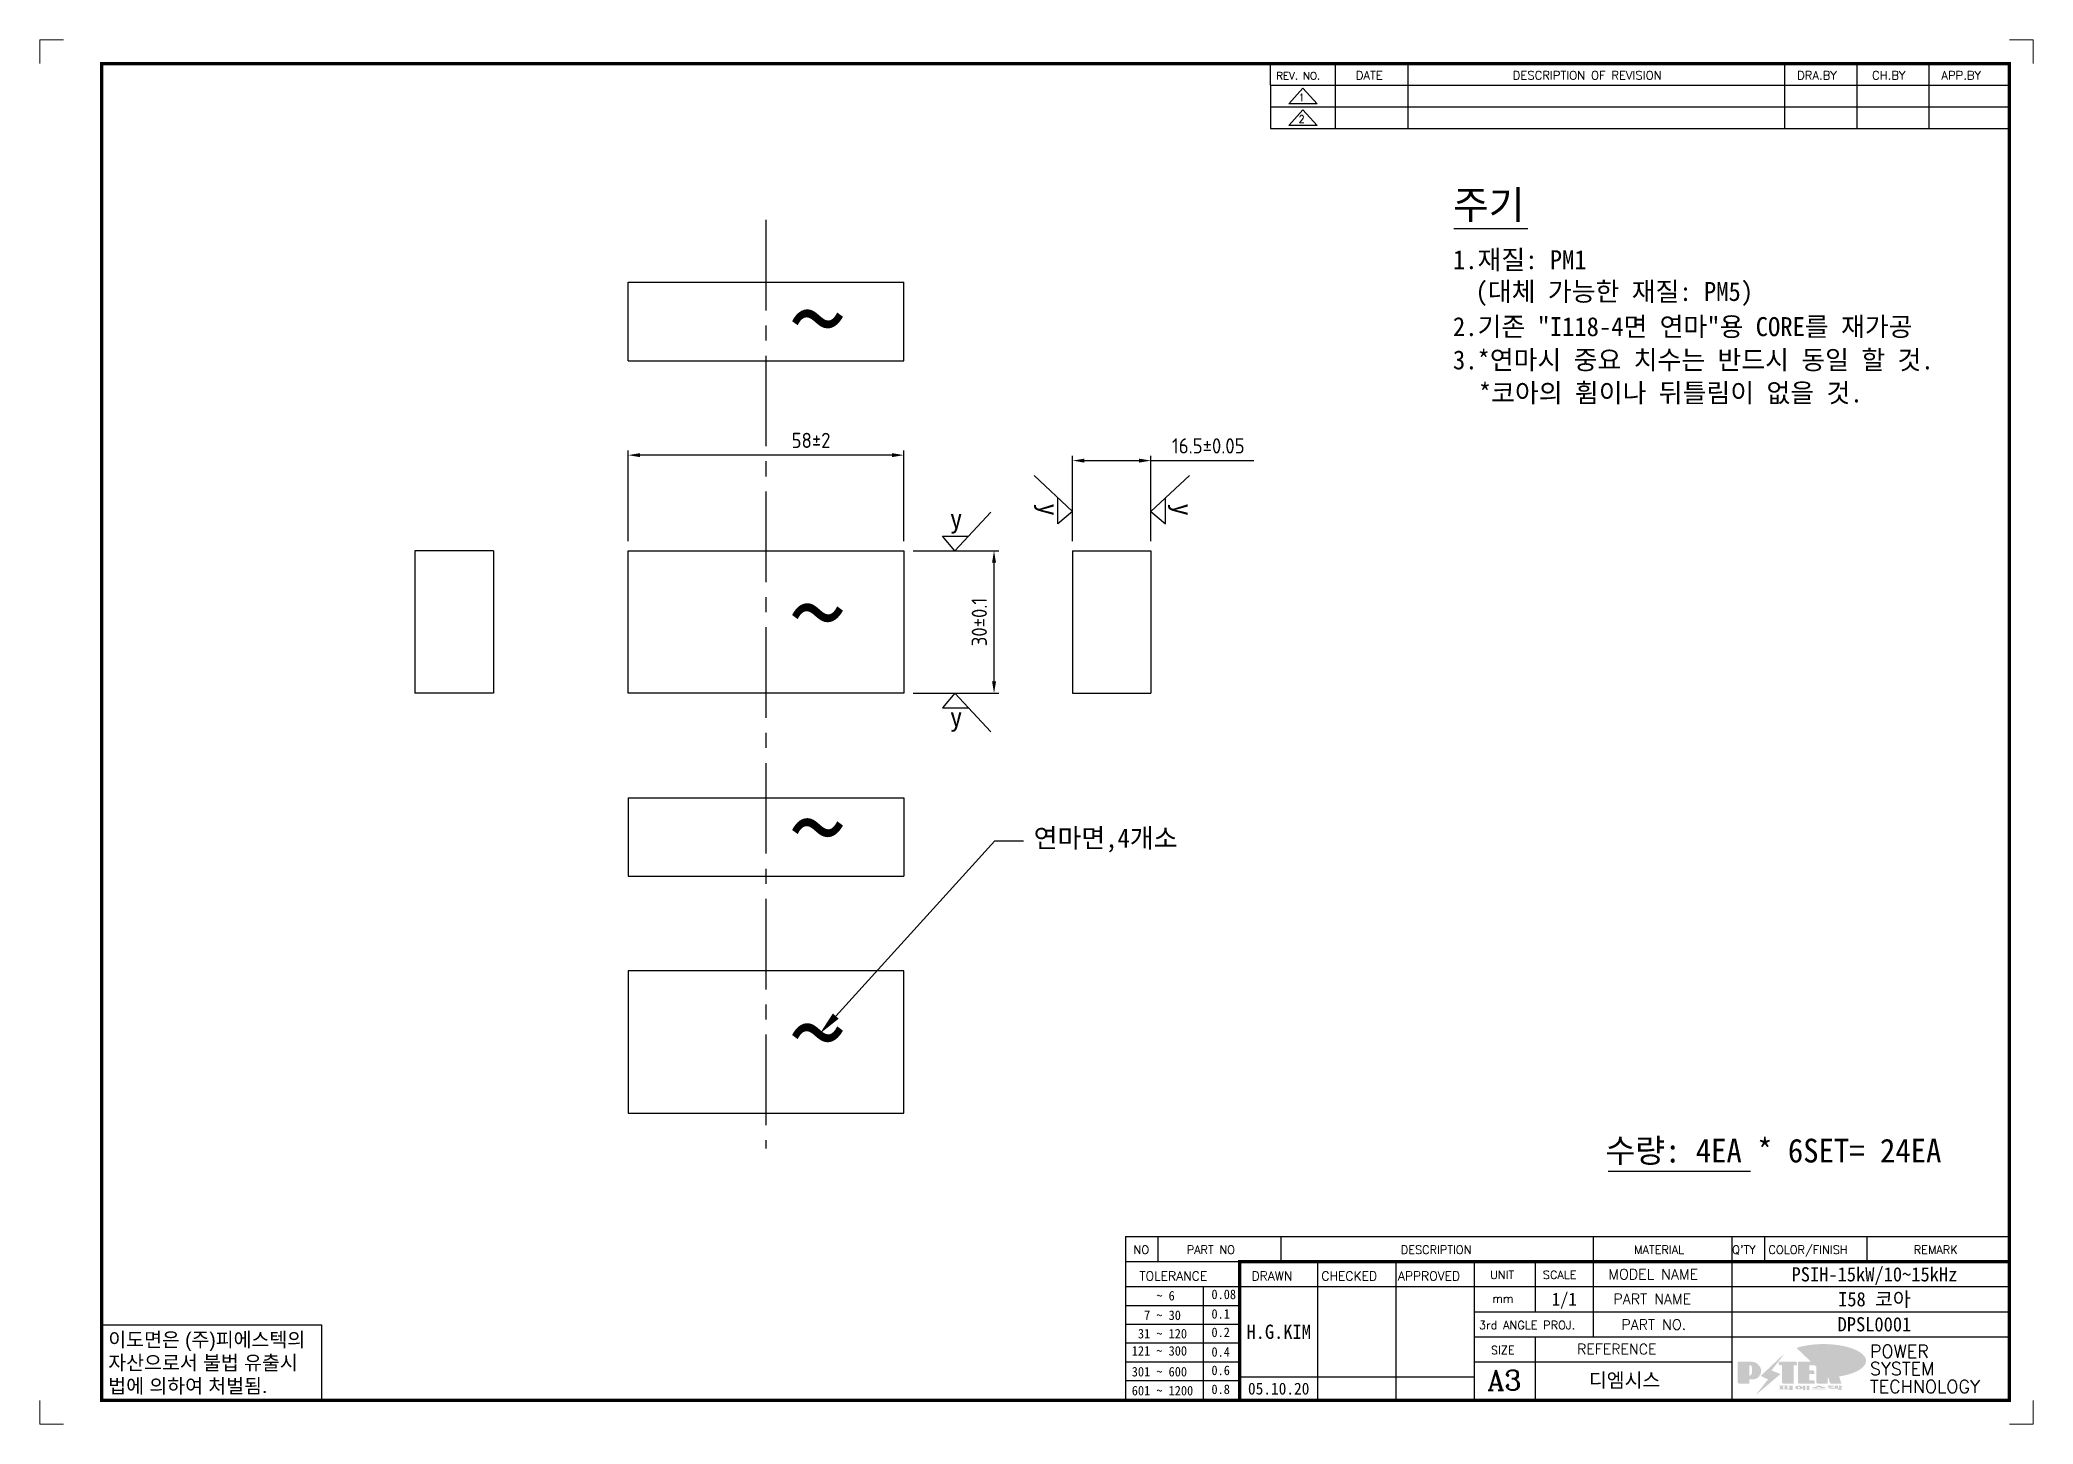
# Model space of a CAD drawing. Header units: millimetres. Extents: x 24815 to 37444, y -10619 to 6020.
# Drawn here: x 27372.8 to 27792.3, y -5659.8 to -5368.5 of the extents above; entities that cross this region are included whole.
import ezdxf
from ezdxf.enums import TextEntityAlignment as Align

# ---------------------------------------------------------------- set-up
doc = ezdxf.new("R2010")
doc.units = ezdxf.units.MM
doc.linetypes.add('CENTER2', pattern=[28.575, 19.05, -3.175, 3.175, -3.175])
doc.layers.add('FORMAT-1', color=7, linetype='Continuous')
doc.layers.add('line', color=3, linetype='Continuous')
doc.styles.add('h1', font='')
doc.styles.add('HAN', font='')
doc.styles.add('RC', font='ROMANC.SHX')
doc.styles.add('ROMANT', font='romant')
doc.styles.get("Standard").update_dxf_attribs({"font": 'ISOCP.SHX', "bigfont": 'WHGTXT.SHX'})
doc.styles.get('h1').set_extended_font_data('New Gulim')
doc.styles.get('HAN').set_extended_font_data('GulimChe')
doc.dimstyles.new('PSTEK-1', dxfattribs={"dimtxt": 3.2, "dimasz": 2.5, "dimexe": 1, "dimexo": 2, "dimgap": 1.5, "dimtad": 1, "dimtoh": 1, "dimrnd": 0.05, "dimzin": 9, "dimdsep": 46, "dimtxsty": 'Standard', "dimcen": 0, "dimclrt": 3, "dimadec": 1, "dimazin": 2, "dimtfac": 1, "dimtmove": 0, "dimatfit": 3, "dimfxl": 1, "dimtolj": 1, "dimtzin": 0, "dimarcsym": 0})
doc.dimstyles.new('PSTEK-2', dxfattribs={"dimtxt": 5, "dimasz": 5, "dimexe": 2, "dimexo": 3, "dimgap": 2, "dimtad": 1, "dimtoh": 1, "dimrnd": 0.05, "dimdsep": 46, "dimtxsty": 'Standard', "dimcen": 0, "dimclrt": 3, "dimadec": 1, "dimazin": 2, "dimtfac": 1, "dimtmove": 0, "dimatfit": 3, "dimfxl": 1, "dimtolj": 1, "dimtzin": 0, "dimarcsym": 0})

msp = doc.modelspace()

# ---------------------------------------------------------------- texts
at = {"color": 3, "style": 'HAN'}
for s, height, p in [('주기', 6, (27670.19484, -5406.1818)), ('1.재질: PM1', 4, (27670.19484, -5416.72705)), ('(대체 가능한 재질: PM5)', 4, (27674.95264, -5423.41667)), ('~', 18, (27530.64774, -5436.22411)), ('2.기존 "I118-4면 연마"용 CORE를 재가공', 4, (27670.19484, -5430.8137)), ('3.*연마시 중요 치수는 반드시 동일 할 것.', 4, (27670.19484, -5437.8137)), ('*코아의 휨이나 뒤틀림이 없을 것.', 4, (27675.63809, -5444.75496)), ('y', 4, (27564.33658, -5471.21938)), ('~', 18, (27530.64774, -5498.06061)), ('y', 4, (27564.33658, -5512.9218)), ('~', 18, (27530.64774, -5543.28863)), ('연마면,4개소', 4, (27581.95132, -5538.44187)), ('~', 18, (27530.64774, -5586.44223))]:
    msp.add_text(s, height=height, dxfattribs=at).set_placement(p)
for p in [(27583.18828, -5466.02285), (27611.3907, -5466.02285)]:
    msp.add_text('y', height=4, rotation=270, dxfattribs=at).set_placement(p)
at = {"color": 2, "style": 'HAN'}
msp.add_text('수량: 4EA * 6SET= 24EA', height=5, dxfattribs=at).set_placement((27702.28297, -5604.71327))

# ---------------------------------------------------------------- blocks, each defined once
blk = doc.blocks.new('*D969')
at = {"color": 0, "lineweight": -2, "transparency": 16777216}
for p, q in [((27496.61, -5473.98), (27496.61, -5454.86)), ((27552.11, -5455.86), (27499.11, -5455.86)), ((27554.61, -5473.98), (27554.61, -5454.86))]:
    blk.add_line(p, q, dxfattribs=at)
at = {"color": 0, "transparency": 16777216}
for points in [[(27499.11, -5455.44), (27499.11, -5456.28), (27496.61, -5455.86)], [(27552.11, -5455.44), (27552.11, -5456.28), (27554.61, -5455.86)]]:
    blk.add_solid(points, dxfattribs=at)
at = {"layer": 'Defpoints', "color": 0, "transparency": 16777216}
for p in [(27496.61, -5455.86), (27496.61, -5475.98), (27554.61, -5475.98)]:
    blk.add_point(p, dxfattribs=at)
at = {"color": 3, "transparency": 16777216, "insert": (27535.1, -5452.76), "char_height": 3.2, "attachment_point": 5}
blk.add_mtext('\\A1;58%%P2', dxfattribs=at)
blk = doc.blocks.new('*D970')
at = {"color": 0, "lineweight": -2, "transparency": 16777216}
for p, q in [((27556.61, -5475.98), (27574.61, -5475.98)), ((27573.61, -5503.48), (27573.61, -5478.48)), ((27556.61, -5505.98), (27574.61, -5505.98))]:
    blk.add_line(p, q, dxfattribs=at)
at = {"color": 0, "transparency": 16777216}
for points in [[(27573.2, -5478.48), (27574.03, -5478.48), (27573.61, -5475.98)], [(27573.2, -5503.48), (27574.03, -5503.48), (27573.61, -5505.98)]]:
    blk.add_solid(points, dxfattribs=at)
at = {"layer": 'Defpoints', "color": 0, "transparency": 16777216}
for p in [(27554.61, -5475.98), (27573.61, -5475.98), (27554.61, -5505.98)]:
    blk.add_point(p, dxfattribs=at)
at = {"color": 3, "transparency": 16777216, "insert": (27570.51, -5490.98), "char_height": 3.2, "attachment_point": 5, "rotation": 90}
blk.add_mtext('\\A1;30%%P0.1', dxfattribs=at)
blk = doc.blocks.new('*D971')
at = {"color": 0, "lineweight": -2, "transparency": 16777216}
for p, q in [((27590.13, -5473.98), (27590.13, -5456.01)), ((27592.63, -5457.01), (27604.13, -5457.01)), ((27606.63, -5473.98), (27606.63, -5456.01)), ((27606.63, -5457.01), (27628.26, -5457.01))]:
    blk.add_line(p, q, dxfattribs=at)
at = {"color": 0, "transparency": 16777216}
for points in [[(27592.63, -5456.6), (27592.63, -5457.43), (27590.13, -5457.01)], [(27604.13, -5456.6), (27604.13, -5457.43), (27606.63, -5457.01)]]:
    blk.add_solid(points, dxfattribs=at)
at = {"layer": 'Defpoints', "color": 0, "transparency": 16777216}
for p in [(27606.63, -5457.01), (27590.13, -5475.98), (27606.63, -5475.98)]:
    blk.add_point(p, dxfattribs=at)
at = {"color": 3, "transparency": 16777216, "insert": (27618.7, -5453.91), "char_height": 3.2, "attachment_point": 5}
blk.add_mtext('\\A1;16.5%%P0.05', dxfattribs=at)
blk = doc.blocks.new('re3')
at = {"color": 180}
for p, q in [((0, 0), (0, -4.55)), ((6.87, -0.64), (3.86, -3.91)), ((9.88, -3.91), (3.86, -3.91)), ((6.87, -0.64), (9.88, -3.91)), ((13.74, -4.55), (13.74, 0)), ((28.97, -4.55), (28.97, 0)), ((108.25, -4.55), (108.25, 0)), ((123.49, -4.55), (123.49, 0)), ((138.64, -4.55), (138.64, 0)), ((0, -4.55), (155.53, -4.55))]:
    blk.add_line(p, q, dxfattribs=at)
at = {"color": 2, "style": 'RC', "oblique": 15}
blk.add_attdef('REV.NO', text='', height=1.56, dxfattribs=at).set_placement((6.59, -2.56), align=Align.MIDDLE_CENTER)
blk.add_attdef('-1', text='', height=1.56, dxfattribs=at).set_placement((9.37, -1.66), align=Align.MIDDLE_LEFT)
at = {"color": 2, "style": 'HAN'}
for tag, p in [('REV.-DATE', (21.36, -2.28)), ('DRA.BY', (115.87, -2.28)), ('CH.BY', (131.07, -2.28)), ('APP.BY', (147.09, -2.28))]:
    blk.add_attdef(tag, text='', height=2.5, dxfattribs=at).set_placement(p, align=Align.MIDDLE_CENTER)
blk.add_attdef('DESCRIPTION-OF-REVISION', text='', height=2.5, dxfattribs=at).set_placement((31.61, -2.28), align=Align.MIDDLE_LEFT)
blk = doc.blocks.new('t3')
for p, q in [((0, 15.88), (46.25, 15.88)), ((0, 15.88), (0, 0)), ((46.25, 15.88), (46.25, 0)), ((0, 0), (46.25, 0))]:
    blk.add_line(p, q)
at = {"color": 1, "style": 'h1'}
for s, p in [('이도면은 (주)피에스텍의', (1.4, 11.29)), ('자산으로서 불법 유출시', (1.4, 6.41)), ('법에 의하여 처벌됨.', (1.4, 1.52))]:
    blk.add_text(s, height=3, dxfattribs=at).set_placement(p)
blk = doc.blocks.new('new LOGO')
at = {"layer": 'line'}
h = blk.add_hatch(color=1, dxfattribs=at)
h.paths.add_polyline_path([(41.5, 16.4), (54.3, 16.4, 1), (54.3, 82.9), (0, 82.9), (0, -0.1), (41.5, -0.1)])
h.paths.add_polyline_path([(41.5, 27.9), (41.5, 71.9), (43.6, 71.9, -0.414214), (54.6, 60.9), (54.6, 38.9, -0.414214), (43.6, 27.9)], flags=16)
h.paths.add_polyline_path([(214.7, 71.9), (227.5, 71.9), (227.5, 82.9), (159.7, 82.9), (159.7, 71.9), (172.5, 71.9), (172.5, -0.1), (214.7, -0.1)])
h.paths.add_polyline_path([(276, 37.4), (294.8, 37.4), (294.8, 49.1), (276, 49.1), (276, 71.9), (294.8, 71.9), (294.8, 82.9), (234.5, 82.9), (234.5, -0.1), (297, -0.1), (297, 10.9), (276, 10.9)])
h.paths.add_polyline_path([(347.2, 35.2), (359.7, -0.1), (400.5, -0.1), (379.6, 66.8), (399.7, 82.9), (380.6, 82.9), (347.2, 61.6), (347.2, 82.9), (305.5, 82.9), (305.5, -0.1), (347.2, -0.1)])
h = blk.add_hatch(color=250, dxfattribs=at)
h.paths.add_polyline_path([(44.5, 69.4), (46.6, 69.4, -0.129793), (52, 68, 0.221832), (43.6, 71.9), (41.5, 71.9), (41.5, 27.9), (43.6, 27.9, 0.02048), (44.5, 28)], flags=17)
h.paths.add_polyline_path([(44.5, 13.9), (57.3, 13.9, 0.72362), (77.1, 73.9, -0.679777), (54.3, 16.4), (41.5, 16.4), (41.5, -0.1), (3, -0.1), (3, -2.6), (44.5, -2.6)])
h.paths.add_polyline_path([(117.9, 14.2), (71.5, -44.4), (77.1, -39.6), (120.8, 15.6), (92, 28.9), (173.3, 106), (177.5, 111.4), (89.1, 27.6)])
h.paths.add_polyline_path([(162.7, 71.9), (162.7, 69.4), (172.5, 69.4), (172.5, 71.9)], flags=17)
h.paths.add_polyline_path([(217.7, 69.4), (230.5, 69.4), (230.5, 80.4), (227.5, 80.4), (227.5, 71.9), (214.7, 71.9), (214.7, -0.1), (175.5, -0.1), (175.5, -2.6), (217.7, -2.6)])
h.paths.add_polyline_path([(297.8, 46.6), (294.8, 46.6), (294.8, 37.4), (276, 37.4), (276, 10.9), (279, 10.9), (279, 34.9), (297.8, 34.9)])
h.paths.add_polyline_path([(300, 8.4), (297, 8.4), (297, -0.1), (237.5, -0.1), (237.5, -2.6), (300, -2.6)])
h.paths.add_polyline_path([(297.8, 80.4), (294.8, 80.4), (294.8, 71.9), (276, 71.9), (276, 49.1), (279, 49.1), (279, 69.4), (297.8, 69.4)])
h.paths.add_polyline_path([(350.2, 80.4), (347.2, 80.4), (347.2, 61.6), (350.2, 63.5)])
h.paths.add_polyline_path([(350.2, 26.7), (347.2, 35.2), (347.2, -0.1), (308.5, -0.1), (308.5, -2.6), (350.2, -2.6)])
h.paths.add_polyline_path([(402.7, 80.4), (396.5, 80.4), (379.6, 66.8), (400.5, -0.1), (361.8, -0.1), (362.7, -2.6), (403.5, -2.6), (382.6, 64.3)])
blk.add_hatch(color=5, dxfattribs=at).paths.add_polyline_path([(166.3, 35), (131, 49), (180.4, 112.7), (92, 28.9), (120.8, 15.6), (74.4, -43)])
h = blk.add_hatch(color=253, dxfattribs=at)
edge = h.paths.add_edge_path()
edge.add_ellipse((333.9, 86.4), major_axis=(-165.9, 0), ratio=0.39426, start_angle=111.51268, end_angle=334.46902)
edge.add_ellipse((314.1, 81.2), major_axis=(-153.7, 0), ratio=0.40699, start_angle=121.30662, end_angle=327.74369, ccw=False)
edge.add_line((394, 27.8), (394.7, 25.6))
h = blk.add_hatch(color=250, dxfattribs=at)
edge = h.paths.add_edge_path()
edge.add_ellipse((237.8, -17.6), major_axis=(-14.3, 0), ratio=0.526336, start_angle=192.2456, end_angle=269.07481)
edge.add_line((238.1, -10.1), (237.6, -10.1))
edge.add_ellipse((237.8, -17.6), major_axis=(-14.3, 0), ratio=0.526336, start_angle=270.92519, end_angle=449.07481)
edge.add_line((237.6, -25.1), (238.1, -25.1))
edge.add_ellipse((237.8, -17.6), major_axis=(-14.3, 0), ratio=0.526336, start_angle=450.92519, end_angle=527.7544)
edge.add_line((251.7, -19.2), (254.1, -19.2))
edge.add_line((254.1, -19.2), (254.1, -27.1))
edge.add_line((254.1, -27.1), (263.1, -27.1))
edge.add_line((263.1, -27.1), (263.1, -10.1))
edge.add_line((263.1, -10.1), (254.1, -10.1))
edge.add_line((254.1, -10.1), (254.1, -16))
edge.add_line((254.1, -16), (251.7, -16))
h.paths.add_polyline_path([(241, -16.4), (241, -18.7, -1), (234.4, -18.7), (234.4, -16.4, -1)], flags=16)
h.paths.add_polyline_path([(278.2, -10.1), (268.1, -10.1), (268.1, -27.1), (278.2, -27.1)])
h.paths.add_polyline_path([(310.3, -10.1), (310.3, -11.1, -0.157169), (289.3, -17.5), (294, -19.9, 0.128407), (316.3, -15.9, 0.128407), (338.6, -19.9), (343.3, -17.5, -0.157169), (322.2, -11.1), (322.2, -10.1)])
h.paths.add_polyline_path([(342.1, -25.1), (342.1, -22.3), (290.4, -22.3), (290.4, -25.1)])
h.paths.add_polyline_path([(352, -10.1), (352, -16.2, 0.414214), (354, -18.2), (378.7, -18.2), (378.7, -19.6), (390.2, -19.6), (390.2, -10.1), (378.7, -10.1), (378.7, -13.6), (374.7, -13.6), (374.7, -15.1), (378.7, -15.1), (378.7, -16.2), (364.7, -16.2), (364.7, -15.1), (371.2, -15.1), (371.2, -13.6), (364.7, -13.6), (364.7, -12.6), (374.7, -12.6), (374.7, -10.1)])
h.paths.add_polyline_path([(393.8, -10.1), (393.8, -19.6), (405, -19.6), (405, -10.1)])
h.paths.add_polyline_path([(405, -27.1), (405, -20.9), (356.8, -20.9), (356.8, -23), (391.8, -23), (391.8, -27.1)])
h.paths.add_polyline_path([(200.4, -10.1), (200.4, -22.3), (193.2, -22.3), (193.2, -12.6), (196.6, -12.6), (196.6, -10.1), (161, -10.1), (161, -12.6), (164.5, -12.6), (164.5, -22.3), (161, -22.3), (161, -25.1), (200.4, -25.1), (200.4, -27.1), (213.9, -27.1), (213.9, -10.1)])
h.paths.add_polyline_path([(182, -12.6), (175.6, -12.6), (175.6, -22.3), (182, -22.3)], flags=17)
blk = doc.blocks.new('format-3')
at = {"color": 3, "lineweight": 9}
for p, q in [((0, 286.3), (0, 291.3)), ((5, 291.3), (0, 291.3)), ((414.5, 291.3), (419.5, 291.3)), ((419.5, 286.3), (419.5, 291.3)), ((0, 5), (0, 0)), ((419.5, 5), (419.5, 0)), ((5, 0), (0, 0)), ((414.5, 0), (419.5, 0))]:
    blk.add_line(p, q, dxfattribs=at)
at = {"color": 180}
for p, q in [((258.97, 281.75), (258.97, 286.3)), ((272.71, 281.75), (272.71, 286.3)), ((287.94, 281.75), (287.94, 286.3)), ((367.22, 281.75), (367.22, 286.3)), ((382.45, 281.75), (382.45, 286.3)), ((397.61, 281.75), (397.61, 286.3)), ((258.97, 281.75), (414.5, 281.75)), ((228.5, 39.49), (228.5, 5)), ((228.5, 39.49), (414.5, 39.49)), ((235.29, 39.49), (235.29, 34.21)), ((261.24, 34.21), (261.24, 39.49)), ((326.9, 39.49), (326.9, 34.21)), ((356.11, 39.49), (356.11, 34.21)), ((362.93, 39.49), (362.93, 34.21)), ((384.48, 39.49), (384.48, 34.21)), ((228.5, 34.21), (252.48, 34.21)), ((268.96, 5), (268.96, 34.21)), ((285.45, 5), (285.45, 34.21)), ((301.94, 5), (301.94, 34.21)), ((314.72, 34.21), (314.72, 23.65)), ((326.9, 34.21), (326.9, 18.37)), ((356.11, 34.21), (356.11, 5)), ((228.5, 28.93), (252.48, 28.93)), ((244.89, 5.23), (244.89, 28.93)), ((252.48, 28.93), (414.5, 28.93)), ((228.5, 24.98), (252.48, 24.98)), ((228.5, 21.03), (252.48, 21.03)), ((301.94, 23.65), (414.5, 23.65)), ((228.5, 17.08), (252.48, 17.08)), ((301.94, 18.37), (414.5, 18.37)), ((314.72, 18.37), (314.72, 5)), ((228.5, 13.13), (252.48, 13.13)), ((301.94, 13.09), (356.11, 13.09)), ((228.5, 9.18), (252.48, 9.18)), ((252.48, 9.95), (301.94, 9.95))]:
    blk.add_line(p, q, dxfattribs=at)
at = {"const_width": 0.7}
blk.add_lwpolyline([(252.48, 5), (252.48, 34.21), (414.5, 34.21)], dxfattribs=at)
at = {"layer": 'FORMAT-1', "const_width": 0.7}
blk.add_lwpolyline([(13, 5), (13, 286.3), (414.5, 286.3), (414.5, 5)], close=True, dxfattribs=at)
blk.add_blockref('t3', (13, 5))
at = {"xscale": 0.05400000000000027, "yscale": 0.05400000000000027, "zscale": 0.05400000000000027}
blk.add_blockref('new LOGO', (357.35, 8.65), dxfattribs=at)
at = {"color": 2}
for s, height, style, p in [('REV. NO.', 1.56, 'RC', (260.23, 282.95)), ('DATE', 1.788, 'RC', (276.95, 282.94)), ('DESCRIPTION OF REVISION', 1.7875, 'RC', (309.98, 282.94)), ('DRA.BY', 1.788, 'RC', (369.83, 282.94)), ('CH.BY', 1.788, 'RC', (385.59, 282.94)), ('APP.BY', 1.788, 'RC', (400.18, 282.94)), ('COLOR/FINISH', 1.7424, 'RC', (363.8, 35.83)), ('NO', 1.742, 'RC', (230.16, 35.83)), ('PART NO', 1.742, 'RC', (241.36, 35.83)), ('DESCRIPTION', 1.7424, 'RC', (286.43, 35.83)), ('MATERIAL', 1.742, 'RC', (335.52, 35.83)), ("Q'TY", 1.742, 'RC', (356.17, 35.83)), ('REMARK', 1.742, 'RC', (394.37, 35.83)), (' TOLERANCE', 1.9, 'RC', (230.11, 30.22)), ('DRAWN', 1.9, 'RC', (255, 30.22)), ('CHECKED', 1.9, 'RC', (269.71, 30.22)), ('APPROVED', 1.9, 'RC', (285.8, 30.22)), ('UNIT', 1.742, 'RC', (305.19, 30.55)), ('SCALE', 1.742, 'RC', (316.32, 30.55)), ('MODEL NAME', 2.178, 'RC', (330.12, 30.46)), ('    ~ 6', 2, 'HAN', (229.8, 26.03)), ('0.08', 2, 'HAN', (246.57, 26.31)), ('mm', 1.742, 'RC', (305.67, 25.56)), ('PART NAME', 2.178, 'RC', (331.17, 25.24)), ('  7 ~ 30', 2, 'HAN', (229.8, 21.91)), ('0.1', 2, 'HAN', (246.57, 22.2)), ('3rd ANGLE PROJ.', 1.7424, 'RC', (302.87, 19.97)), ('PART NO.', 2.178, 'RC', (332.84, 19.85)), (' 31 ~ 120', 2, 'HAN', (229.8, 18.04)), ('0.2', 2, 'HAN', (246.57, 18.32)), ('REFERENCE', 2.178, 'RC', (323.52, 14.69)), ('121 ~ 300', 2, 'HAN', (229.8, 14.42)), ('0.4', 2, 'HAN', (246.57, 14.2)), ('SIZE', 1.742, 'RC', (305.39, 14.71)), ('301 ~ 600', 2, 'HAN', (229.8, 10.04)), ('0.6', 2, 'HAN', (246.57, 10.32)), ('601 ~ 1200', 2, 'HAN', (229.8, 6.05)), ('0.8', 2, 'HAN', (246.57, 6.33))]:
    blk.add_text(s, height=height, dxfattribs=dict(at, style=style)).set_placement(p)
at = {"style": 'ROMANT'}
for s, p in [('POWER', (385.15, 13.96)), ('SYSTEM', (385.15, 10.31)), ('TECHNOLOGY', (385.15, 6.56))]:
    blk.add_text(s, height=2.7, dxfattribs=at).set_placement(p)
at = {"color": 2, "lineweight": 25, "style": 'RC'}
blk.add_text('A3', height=4.182, dxfattribs=at).set_placement((304.61, 7.14))
at = {"style": 'HAN'}
for tag, height, p in [('MODEL-NAME', 3, (386.1, 31.53)), ('SCALE', 2.7, (320.81, 26.29)), ('PART-NAME', 3, (386.1, 26.29)), ('CH-BY', 3, (277.21, 19.44)), ('PART-NO', 3, (386.1, 21.01)), ('DRA-BY', 3, (260.72, 19.44)), ('APP-BY', 3, (293.7, 19.44)), ('DRA-DATE', 2.5, (260.72, 7.47)), ('CH-DATE', 2.5, (277.21, 7.47)), ('APP-DATE', 2.5, (293.7, 7.47)), ('관련업체', 3, (333.52, 9.26))]:
    blk.add_attdef(tag, text='', height=height, dxfattribs=at).set_placement(p, align=Align.MIDDLE_CENTER)

# ---------------------------------------------------------------- dimensions: what is measured, and where the dimension line sits
dim = msp.add_linear_dim(base=(27496.60668, -5455.85945), p1=(27554.60668, -5475.98017), p2=(27496.60668, -5475.98017), text='<>%%P2', dimstyle='PSTEK-1')
dim.commit()
dim.dimension.update_dxf_attribs({"geometry": '*D969', "text_midpoint": (27535.10453, -5455.85945), "dimtype": 160})
dim = msp.add_linear_dim(base=(27606.62992, -5457.0145), p1=(27590.12992, -5475.98017), p2=(27606.62992, -5475.98017), text='<>%%P0.05', dimstyle='PSTEK-1')
dim.commit()
dim.dimension.update_dxf_attribs({"geometry": '*D971', "text_midpoint": (27618.69619, -5453.9145)})
dim = msp.add_linear_dim(base=(27573.61224, -5475.98017), p1=(27554.60668, -5505.98017), p2=(27554.60668, -5475.98017), angle=90, text='<>%%P0.1', dimstyle='PSTEK-1')
dim.commit()
dim.dimension.update_dxf_attribs({"geometry": '*D970', "text_midpoint": (27570.51224, -5490.98017)})

# ---------------------------------------------------------------- linework, layer by layer
at = {"color": 1, "linetype": 'CENTER2'}
msp.add_line((27525.60668, -5406.35965), (27525.60668, -5601.7682), dxfattribs=at)
for p, q in [((27670.36589, -5408.14658), (27685.9278, -5408.14658)), ((27590.12992, -5467.74997), (27582.02608, -5460.14614)), ((27606.62992, -5467.74997), (27614.73375, -5460.14614)), ((27587.06279, -5470.3171), (27587.06279, -5464.87208)), ((27609.69704, -5470.3171), (27609.69704, -5464.87208)), ((27565.35946, -5475.98017), (27572.96329, -5467.87633)), ((27590.12992, -5467.74997), (27587.06279, -5470.3171)), ((27606.62992, -5467.74997), (27609.69704, -5470.3171)), ((27565.35946, -5475.98017), (27562.79233, -5472.91304)), ((27562.79233, -5472.91304), (27568.23735, -5472.91304)), ((27565.35946, -5505.98017), (27562.79233, -5509.0473)), ((27565.35946, -5505.98017), (27572.96329, -5514.084)), ((27562.79233, -5509.0473), (27568.23735, -5509.0473)), ((27702.84605, -5606.56265), (27732.79709, -5606.56265))]:
    msp.add_line(p, q)
at = {"color": 3}
for p, q in [((27496.60668, -5419.48017), (27554.60668, -5419.48017)), ((27496.60668, -5435.98017), (27496.60668, -5419.48017)), ((27554.60668, -5435.98017), (27554.60668, -5419.48017)), ((27496.60668, -5435.98017), (27554.60668, -5435.98017)), ((27451.74601, -5475.98017), (27451.74601, -5505.98017)), ((27468.24601, -5475.98017), (27451.74601, -5475.98017)), ((27468.24601, -5475.98017), (27468.24601, -5505.98017)), ((27496.60668, -5475.98017), (27554.60668, -5475.98017)), ((27496.60668, -5505.98017), (27496.60668, -5475.98017)), ((27554.60668, -5475.98017), (27554.60668, -5505.98017)), ((27590.12992, -5475.98017), (27590.12992, -5505.98017)), ((27590.12992, -5475.98017), (27606.62992, -5475.98017)), ((27606.62992, -5475.98017), (27606.62992, -5505.98017)), ((27468.24601, -5505.98017), (27451.74601, -5505.98017)), ((27554.60668, -5505.98017), (27496.60668, -5505.98017)), ((27590.12992, -5505.98017), (27606.62992, -5505.98017)), ((27496.60668, -5527.95819), (27554.60668, -5527.95819)), ((27496.60668, -5527.95819), (27496.60668, -5544.45819)), ((27554.60668, -5527.95819), (27554.60668, -5544.45819)), ((27496.60668, -5544.45819), (27554.60668, -5544.45819)), ((27554.60668, -5564.36179), (27496.60668, -5564.36179)), ((27496.60668, -5564.36179), (27496.60668, -5594.36179)), ((27554.60668, -5594.36179), (27554.60668, -5564.36179)), ((27496.60668, -5594.36179), (27554.60668, -5594.36179))]:
    msp.add_line(p, q, dxfattribs=at)

# ---------------------------------------------------------------- block references
msp.add_blockref('format-3', (27372.79842, -5659.77207)).add_auto_attribs({'DRA-DATE': '05.10.20', 'DRA-BY': 'H.G.KIM', 'MODEL-NAME': 'PSIH-15kW/10~15kHz', 'PART-NAME': 'I58 코아', 'PART-NO': 'DPSL0001', 'SCALE': '1/1', '관련업체': '디엠시스'})
ref = msp.add_blockref('re3', (27631.76422, -5378.02207))
ref.add_attrib('REV.NO', '1', dxfattribs={"color": 2, "height": 1.56, "style": 'RC'}).set_placement((27638.35263, -5380.57939), align=Align.MIDDLE_CENTER)
ref = msp.add_blockref('re3', (27631.76422, -5382.57207))
ref.add_attrib('REV.NO', '2', dxfattribs={"color": 2, "height": 1.56, "style": 'RC'}).set_placement((27638.35263, -5385.12939), align=Align.MIDDLE_CENTER)

msp.set_redraw_order([(e.dxf.handle, doc.entitydb.next_handle()) for e in msp.query("TEXT MTEXT ATTDEF DIMENSION ARC_DIMENSION")])  # texts and dimensions are drawn at this point

# ---------------------------------------------------------------- leaders
msp.add_leader([(27536.93135, -5577.61841), (27573.79163, -5537.00031), (27579.84366, -5537.00031)], dimstyle='PSTEK-2', override={"dimgap": 2, "dimtad": 0})

doc.saveas('drawing.dxf')
